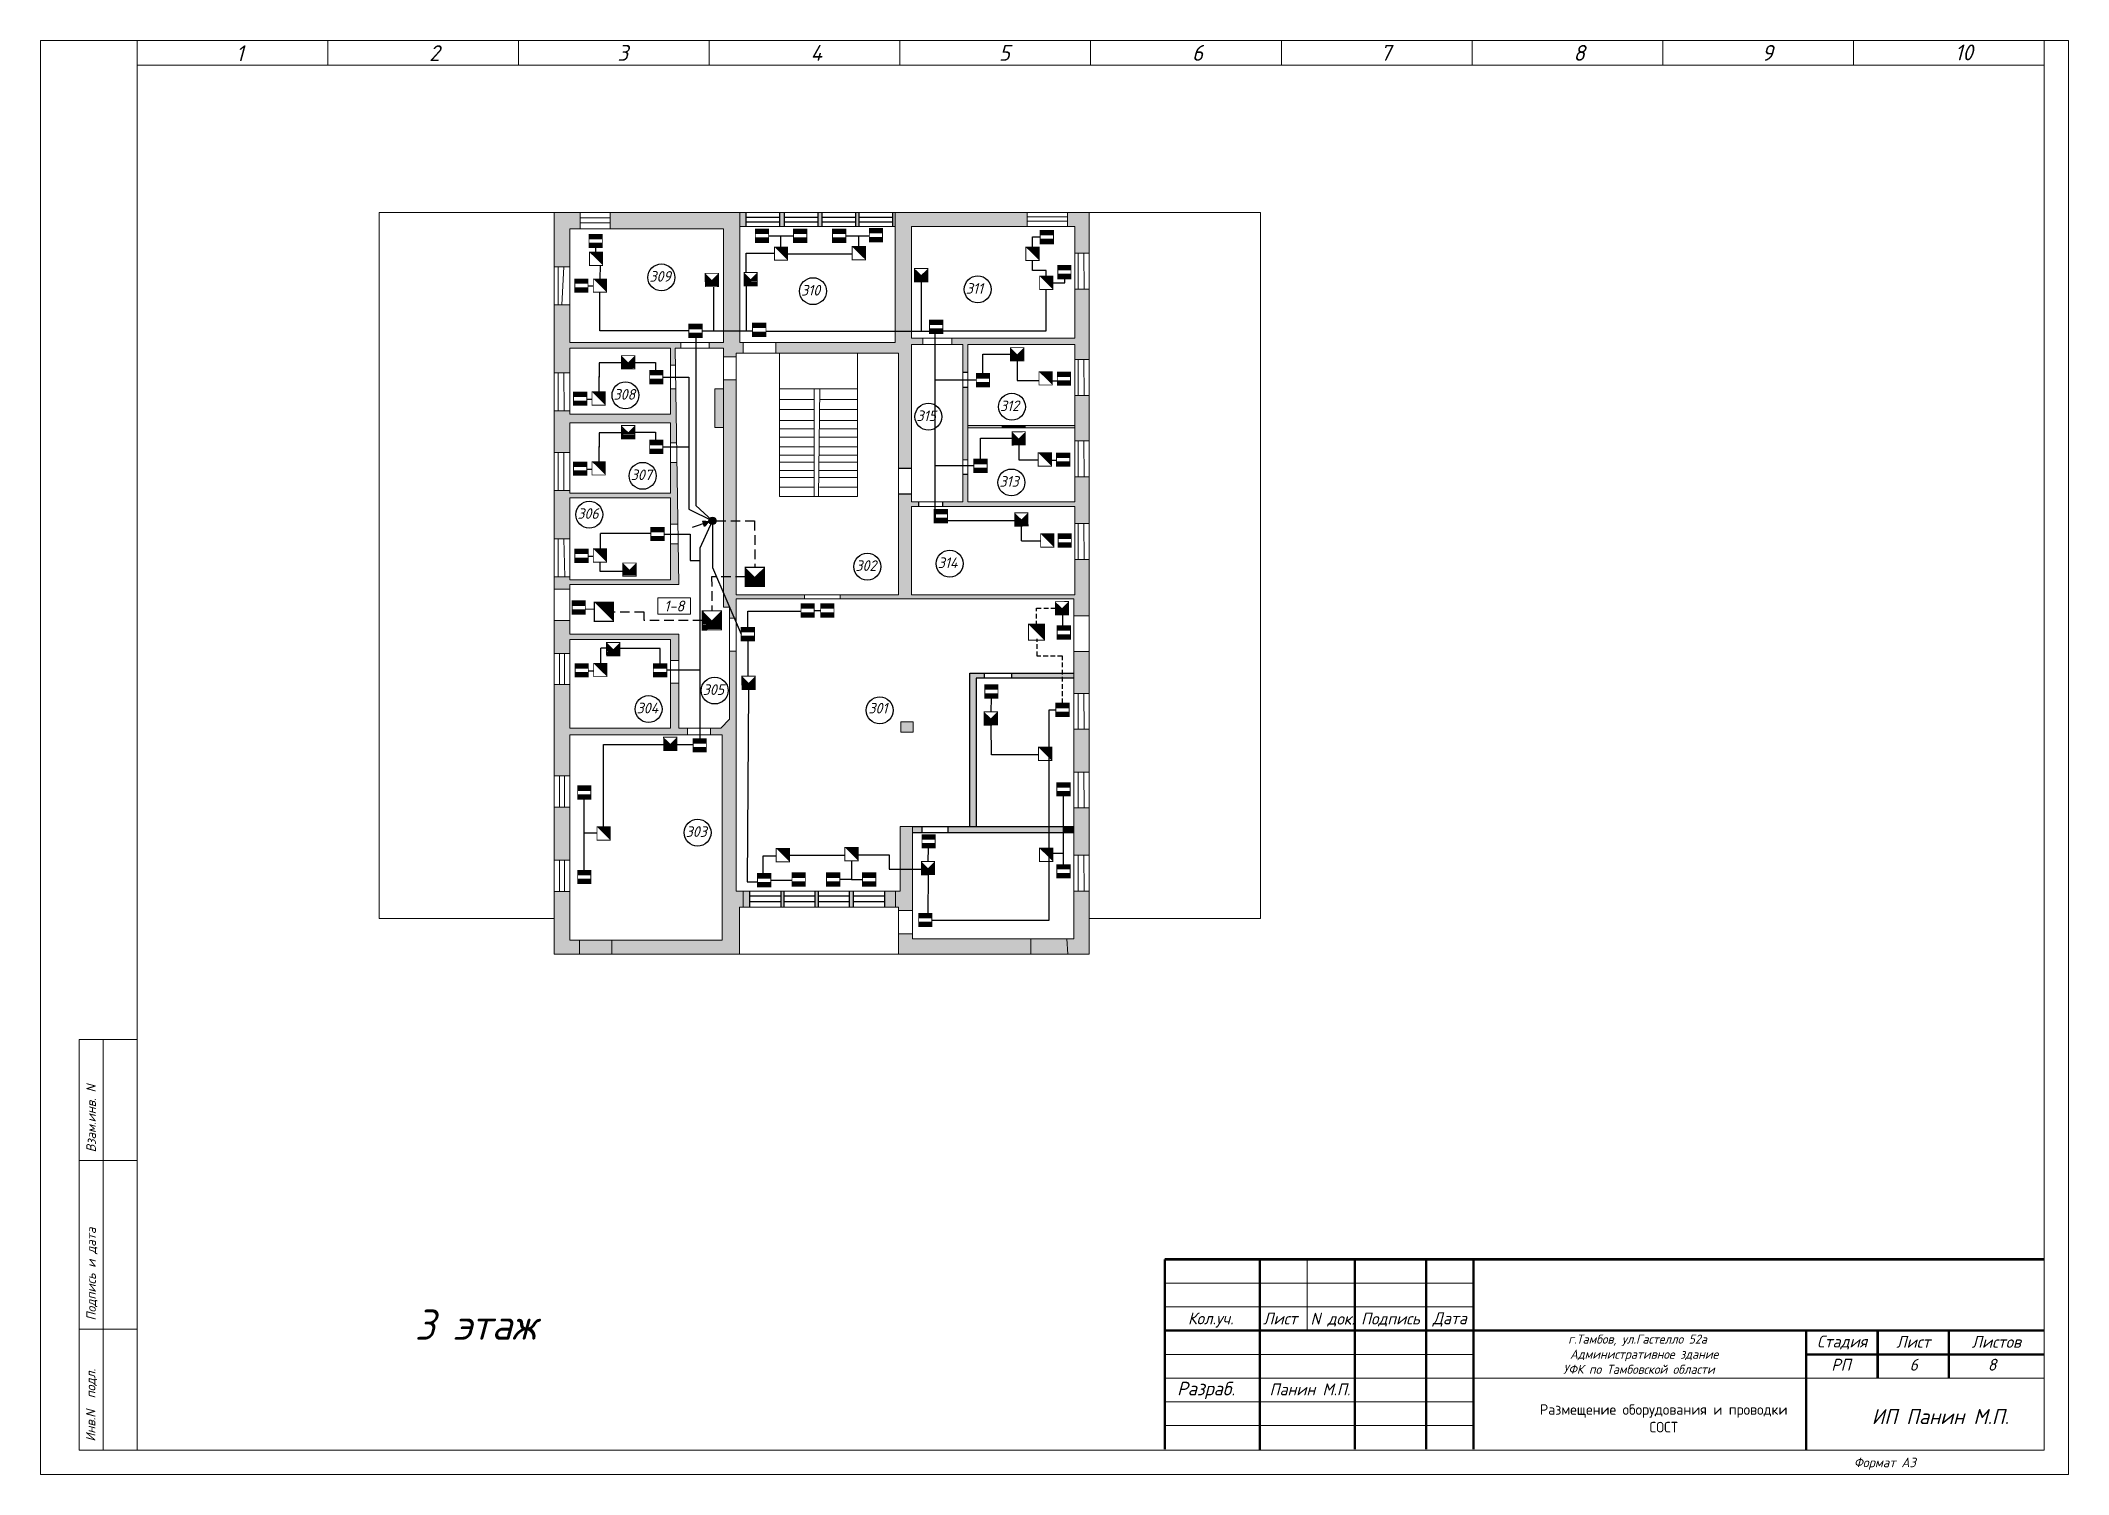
# Model space of a CAD drawing. Header units: inches. Extents: x 846 to 2125, y 393 to 1751.
# Drawn here: x 845.9 to 980.3, y 1042 to 1137 of the extents above; entities that cross this region are included whole.
import ezdxf

# ---------------------------------------------------------------- set-up
doc = ezdxf.new("R2010")
doc.units = ezdxf.units.IN
doc.header["$MEASUREMENT"] = 0
doc.linetypes.add('Caddy_Solid', pattern=[0])
doc.linetypes.add('HIDDEN2', pattern=[4.7625, 3.175, -1.5875])
doc.layers.get('0').transparency = 0.7
for name, color, linetype in [('BLK_12_THHN', 9, 'Continuous'), ('DESC', 7, 'Continuous'), ('LINK', 9, 'Continuous')]:
    doc.layers.add(name, color=color, linetype=linetype)
doc.styles.get("Standard").update_dxf_attribs({"font": 'GOST_Common Italic_0.ttf'})

msp = doc.modelspace()

# ---------------------------------------------------------------- texts
at = {"layer": 'DESC', "color": 0, "lineweight": 13}
for s, height, p in [('1', 1.05, (858.9, 1135.68)), ('2', 1.05, (871.7, 1135.68)), ('3', 1.05, (884.18, 1135.7)), ('4', 1.05, (896.98, 1135.7)), ('5', 1.05, (909.46, 1135.7)), ('6', 1.05, (922.26, 1135.7)), ('7', 1.05, (934.74, 1135.7)), ('8', 1.05, (947.54, 1135.7)), ('9', 1.05, (960.02, 1135.7)), ('10', 1.048, (972.82, 1135.73)), ('Формат А3', 0.629, (966.12, 1042.48))]:
    msp.add_text(s, height=height, dxfattribs=at).set_placement(p)
for s, p in [('Взам.инв. N', (849.61, 1063.35)), ('Подпись и дата', (849.61, 1052.2)), ('Инв.N  подл.', (849.58, 1044.18))]:
    msp.add_text(s, height=0.6288, rotation=90, dxfattribs=at).set_placement(p)
at = {"layer": 'DESC', "color": 0, "lineweight": 15}
for s, p in [('Кол.уч.', (921.99, 1051.95)), ('Лист', (926.97, 1051.94)), ('N док.', (930.11, 1051.93)), ('РП', (964.63, 1048.88)), ('6', (969.82, 1048.88)), ('8', (975, 1048.88))]:
    msp.add_text(s, height=0.787, dxfattribs=at).set_placement(p)
at = {"layer": 'DESC', "color": 0, "insert": (887.94, 1099.56), "char_height": 0.72, "width": 2.16, "attachment_point": 5}
msp.add_mtext('1-8', dxfattribs=at)
at = {"layer": 'DESC', "color": 0, "lineweight": 15, "attachment_point": 1}
for s, width, heights, insert, char_height in [('\\pi4.55153;3 этаж', 17.9743, [1.74], (866.19, 1052.93), 2), ('\\pi24.61185;г.Тамбов, ул.Гастелло 52а\\P\\pi24.36617; Административное здание \\P\\pi24.27003;УФК по Тамбовской области', 59.1919, [0], (922.58, 1051.27), 0.6), ('\\pi4.80835;ИП Панин М.П.', 17.9743, [1.74], (962.5, 1046.34), 1)]:
    msp.add_mtext_dynamic_manual_height_columns(s, width=width, gutter_width=1, heights=heights, dxfattribs=dict(at, insert=insert, char_height=char_height))
at = {"layer": 'DESC', "color": 0, "lineweight": 15, "attachment_point": 5}
for s, insert, char_height, width in [('Подпись', (935.41, 1052.27), 0.787, 4.725), ('Дата', (939.34, 1052.27), 0.787, 3.15), ('Стадия', (965.34, 1050.75), 0.787, 4.725), ('Лист', (970.06, 1050.79), 0.787, 5.67), ('Листов', (975.56, 1050.79), 0.787, 5.3325), ('Разраб.', (923.19, 1047.57), 0.9, 7.0924), ('{\\fGOST Common|b0|i0|c204|p34;Размещение оборудования и проводки\\PСОСТ}', (953.52, 1045.72), 0.7, 25.2)]:
    msp.add_mtext(s, dxfattribs=dict(at, insert=insert, char_height=char_height, width=width))
at = {"layer": 'DESC', "lineweight": 15, "insert": (930.07, 1047.64), "char_height": 0.787, "width": 6.3, "attachment_point": 5}
msp.add_mtext('Панин М.П.', dxfattribs=at)
at = {"layer": 'LINK', "color": 0, "char_height": 0.7, "attachment_point": 1}
for s, insert in [('309', (886.3, 1121.76)), ('311', (907.27, 1120.96)), ('310', (896.35, 1120.84)), ('308', (883.92, 1113.94)), ('312', (909.53, 1113.18)), ('315', (904, 1112.52)), ('307', (885.06, 1108.61)), ('313', (909.5, 1108.17)), ('306', (881.52, 1106.04)), ('302', (899.95, 1102.59)), ('314', (905.41, 1102.78)), ('305', (889.83, 1094.37)), ('304', (885.45, 1093.15)), ('301', (900.81, 1093.14)), ('303', (888.7, 1084.96))]:
    msp.add_mtext_dynamic_manual_height_columns(s, width=1.0635, gutter_width=1, heights=[0], dxfattribs=dict(at, insert=insert))

# ---------------------------------------------------------------- blocks, each defined once
blk = doc.blocks.new('Объем')
at = {"const_width": 0.2}
blk.add_lwpolyline([(0, 0), (0, 3), (3, 3), (3, 0)], close=True, dxfattribs=at)
for points in [[(0.21, 2.94), (0.21, 0.09)], [(0.41, 2.94), (0.41, 0.09)], [(0.61, 2.94), (0.61, 0.09)], [(0.8, 2.94), (0.8, 0.09)], [(1.01, 2.94), (1.01, 0.09)], [(1.21, 2.94), (1.21, 0.09)], [(1.39, 1.52), (2.81, 2.97)], [(1.39, 2.94), (1.39, 0.09)], [(1.39, 1.48), (2.82, 0.03)], [(1.56, 2.93), (1.56, 1.76)], [(1.56, 0.09), (1.56, 1.25)], [(1.74, 0.06), (1.74, 1.05)], [(1.76, 2.94), (1.76, 1.94)], [(1.94, 2.95), (1.94, 2.15)], [(1.94, 0.06), (1.94, 0.87)], [(2.13, 2.93), (2.13, 2.33)], [(2.13, 0.05), (2.13, 0.66)], [(2.3, 2.93), (2.3, 2.52)], [(2.31, 0.06), (2.31, 0.48)], [(2.49, 2.94), (2.49, 2.7)], [(2.49, 0.07), (2.49, 0.29)]]:
    blk.add_lwpolyline(points, dxfattribs=at)
blk = doc.blocks.new('Звуковой')
blk.add_lwpolyline([(0.1, 2.9, 0, 4, 0), (1.5, 1.51, 4, 4, 0)], format="xyseb")
at = {"const_width": 0.2}
blk.add_lwpolyline([(0, 0), (0, 3), (3, 3), (3, 0)], close=True, dxfattribs=at)

# ---------------------------------------------------------------- hatches: boundary and pattern name
at = {"layer": 'BLK_12_THHN'}
h = msp.add_hatch(dxfattribs=at)
h.set_pattern_fill('ANSI31', color=1)
h.paths.add_polyline_path([(2122.85, 392.91), (2125.43, 392.91), (2125.43, 393.99), (2122.85, 393.99)], flags=9)
h.paths.add_polyline_path([(2118.44, 392.99), (2120.84, 392.99), (2120.84, 393.94), (2118.44, 393.94)], flags=9)
h.paths.add_polyline_path([(2114.54, 393.02), (2117.15, 393.02), (2117.15, 393.96), (2114.54, 393.96)], flags=9)
h.paths.add_polyline_path([(2111.75, 392.98), (2114.04, 392.98), (2114.04, 393.93), (2111.75, 393.93)], flags=9)
h.paths.add_polyline_path([(2108.06, 392.75), (2111.05, 392.75), (2111.05, 393.98), (2108.06, 393.98)], flags=9)
h.paths.add_polyline_path([(2105.57, 392.98), (2107.39, 392.98), (2107.39, 393.93), (2105.57, 393.93)], flags=9)
h.paths.add_polyline_path([(937.41, 1043.99), (939.99, 1043.99), (939.99, 1045.08), (937.41, 1045.08)], flags=9)
h.paths.add_polyline_path([(933.01, 1044.08), (935.4, 1044.08), (935.4, 1045.02), (933.01, 1045.02)], flags=9)
h.paths.add_polyline_path([(929.1, 1044.1), (931.71, 1044.1), (931.71, 1045.05), (929.1, 1045.05)], flags=9)
h.paths.add_polyline_path([(926.31, 1044.07), (928.6, 1044.07), (928.6, 1045.01), (926.31, 1045.01)], flags=9)
h.paths.add_polyline_path([(922.63, 1043.84), (925.62, 1043.84), (925.62, 1045.06), (922.63, 1045.06)], flags=9)
h.paths.add_polyline_path([(920.13, 1044.07), (921.96, 1044.07), (921.96, 1045.01), (920.13, 1045.01)], flags=9)
h.paths.add_polyline_path([(934.48, 1135.42), (935.92, 1135.42), (935.92, 1137.01), (934.48, 1137.01)], flags=9)
h.paths.add_polyline_path([(922, 1135.44), (923.33, 1135.44), (923.33, 1137.01), (922, 1137.01)], flags=9)
h.paths.add_polyline_path([(909.2, 1135.44), (910.59, 1135.44), (910.59, 1137.01), (909.2, 1137.01)], flags=9)
h.paths.add_polyline_path([(896.72, 1135.44), (898.11, 1135.44), (898.11, 1137.01), (896.72, 1137.01)], flags=9)
h.paths.add_polyline_path([(883.92, 1135.44), (885.31, 1135.44), (885.31, 1137.01), (883.92, 1137.01)], flags=9)
h.paths.add_polyline_path([(871.44, 1135.42), (872.83, 1135.42), (872.83, 1136.99), (871.44, 1136.99)], flags=9)
h.paths.add_polyline_path([(858.64, 1135.42), (859.86, 1135.42), (859.86, 1136.99), (858.64, 1136.99)], flags=9)
h = msp.add_hatch(dxfattribs=at)
h.set_pattern_fill('ANSI31', color=1)
h.paths.add_polyline_path([(2122.85, 392.91), (2125.43, 392.91), (2125.43, 393.99), (2122.85, 393.99)], flags=9)
h.paths.add_polyline_path([(2118.44, 392.99), (2120.84, 392.99), (2120.84, 393.94), (2118.44, 393.94)], flags=9)
h.paths.add_polyline_path([(2114.54, 393.02), (2117.15, 393.02), (2117.15, 393.96), (2114.54, 393.96)], flags=9)
h.paths.add_polyline_path([(2111.75, 392.98), (2114.04, 392.98), (2114.04, 393.93), (2111.75, 393.93)], flags=9)
h.paths.add_polyline_path([(2108.06, 392.75), (2111.05, 392.75), (2111.05, 393.98), (2108.06, 393.98)], flags=9)
h.paths.add_polyline_path([(2105.57, 392.98), (2107.39, 392.98), (2107.39, 393.93), (2105.57, 393.93)], flags=9)
h.paths.add_polyline_path([(937.41, 1043.99), (939.99, 1043.99), (939.99, 1045.08), (937.41, 1045.08)], flags=9)
h.paths.add_polyline_path([(933.01, 1044.08), (935.4, 1044.08), (935.4, 1045.02), (933.01, 1045.02)], flags=9)
h.paths.add_polyline_path([(929.1, 1044.1), (931.71, 1044.1), (931.71, 1045.05), (929.1, 1045.05)], flags=9)
h.paths.add_polyline_path([(926.31, 1044.07), (928.6, 1044.07), (928.6, 1045.01), (926.31, 1045.01)], flags=9)
h.paths.add_polyline_path([(922.63, 1043.84), (925.62, 1043.84), (925.62, 1045.06), (922.63, 1045.06)], flags=9)
h.paths.add_polyline_path([(920.13, 1044.07), (921.96, 1044.07), (921.96, 1045.01), (920.13, 1045.01)], flags=9)
h.paths.add_polyline_path([(934.48, 1135.42), (935.92, 1135.42), (935.92, 1137.01), (934.48, 1137.01)], flags=9)
h.paths.add_polyline_path([(922, 1135.44), (923.33, 1135.44), (923.33, 1137.01), (922, 1137.01)], flags=9)
h.paths.add_polyline_path([(909.2, 1135.44), (910.59, 1135.44), (910.59, 1137.01), (909.2, 1137.01)], flags=9)
h.paths.add_polyline_path([(896.72, 1135.44), (898.11, 1135.44), (898.11, 1137.01), (896.72, 1137.01)], flags=9)
h.paths.add_polyline_path([(883.92, 1135.44), (885.31, 1135.44), (885.31, 1137.01), (883.92, 1137.01)], flags=9)
h.paths.add_polyline_path([(871.44, 1135.42), (872.83, 1135.42), (872.83, 1136.99), (871.44, 1136.99)], flags=9)
h.paths.add_polyline_path([(858.64, 1135.42), (859.86, 1135.42), (859.86, 1136.99), (858.64, 1136.99)], flags=9)
h = msp.add_hatch(color=0, dxfattribs=at)
h.dxf.hatch_style = 1
h.paths.add_polyline_path([(892.04, 1114.55), (891.2, 1114.55), (891.2, 1099.49), (891.61, 1099.49), (891.61, 1098.75), (892.04, 1098.75), (892.04, 1100.03), (896.58, 1100.03), (896.58, 1100.31), (892.04, 1100.31)])
h.paths.add_polyline_path([(890.64, 1111.39), (891.2, 1111.39), (891.2, 1113.96), (890.64, 1113.96)])
h.paths.add_polyline_path([(903.78, 1091.19), (903.78, 1091.88), (902.96, 1091.88), (902.96, 1091.19)])
h = msp.add_hatch(color=0, dxfattribs=at)
h.dxf.hatch_style = 1
h.paths.add_polyline_path([(909.68, 1111.53), (907.41, 1111.53), (907.41, 1111.38), (909.68, 1111.38)])
h.paths.add_polyline_path([(914.49, 1111.53), (911.2, 1111.53), (911.2, 1111.38), (914.49, 1111.38)])
h.paths.add_polyline_path([(915.44, 1113.52), (914.49, 1113.52), (914.49, 1110.51), (915.44, 1110.51)])
h = msp.add_hatch(color=0, dxfattribs=at)
h.dxf.hatch_style = 1
h.paths.add_polyline_path([(890.24, 1105.14), (889.88, 1105.02), (889.94, 1104.84)])
h.paths.add_polyline_path([(889.83, 1105.18), (889.88, 1105.02), (890.24, 1105.14)])
h = msp.add_hatch(color=0, dxfattribs=at)
h.dxf.hatch_style = 1
h.paths.add_polyline_path([(890.73, 1105.21, -1), (890.23, 1105.21, -1)])
at = {"layer": 'DESC', "lineweight": 15}
h = msp.add_hatch(color=0, dxfattribs=at)
h.dxf.hatch_style = 1
h.paths.add_polyline_path([(882.29, 1123.64), (882.29, 1123.31), (883.18, 1123.31), (883.18, 1123.64)])
h.paths.add_polyline_path([(883.18, 1123.87), (883.18, 1124.19), (882.29, 1124.19), (882.29, 1123.87)])
h = msp.add_hatch(color=0, dxfattribs=at)
h.dxf.hatch_style = 1
h.paths.add_polyline_path([(893.32, 1123.99), (893.32, 1123.66), (894.2, 1123.66), (894.2, 1123.99)])
h.paths.add_polyline_path([(894.2, 1124.22), (894.2, 1124.55), (893.32, 1124.55), (893.32, 1124.22)])
h = msp.add_hatch(color=0, dxfattribs=at)
h.dxf.hatch_style = 1
h.paths.add_polyline_path([(895.85, 1123.99), (895.85, 1123.66), (896.73, 1123.66), (896.73, 1123.99)])
h.paths.add_polyline_path([(896.73, 1124.22), (896.73, 1124.55), (895.85, 1124.55), (895.85, 1124.22)])
h = msp.add_hatch(color=0, dxfattribs=at)
h.dxf.hatch_style = 1
h.paths.add_polyline_path([(898.43, 1123.99), (898.43, 1123.66), (899.31, 1123.66), (899.31, 1123.99)])
h.paths.add_polyline_path([(899.31, 1124.22), (899.31, 1124.55), (898.43, 1124.55), (898.43, 1124.22)])
h = msp.add_hatch(color=0, dxfattribs=at)
h.dxf.hatch_style = 1
h.paths.add_polyline_path([(900.87, 1124.03), (900.87, 1123.7), (901.75, 1123.7), (901.75, 1124.03)])
h.paths.add_polyline_path([(901.75, 1124.26), (901.75, 1124.58), (900.87, 1124.58), (900.87, 1124.26)])
h = msp.add_hatch(color=0, dxfattribs=at)
h.dxf.hatch_style = 1
h.paths.add_polyline_path([(912.2, 1123.9), (912.2, 1123.57), (913.08, 1123.57), (913.08, 1123.9)])
h.paths.add_polyline_path([(913.08, 1124.13), (913.08, 1124.45), (912.2, 1124.45), (912.2, 1124.13)])
h = msp.add_hatch(color=0, dxfattribs=at)
h.dxf.hatch_style = 1
h.paths.add_polyline_path([(881.35, 1120.69), (881.35, 1120.36), (882.23, 1120.36), (882.23, 1120.69)])
h.paths.add_polyline_path([(882.23, 1120.92), (882.23, 1121.24), (881.35, 1121.24), (881.35, 1120.92)])
h = msp.add_hatch(color=0, dxfattribs=at)
h.dxf.hatch_style = 1
h.paths.add_polyline_path([(913.36, 1121.58), (913.36, 1121.25), (914.24, 1121.25), (914.24, 1121.58)])
h.paths.add_polyline_path([(914.24, 1121.81), (914.24, 1122.14), (913.36, 1122.14), (913.36, 1121.81)])
h = msp.add_hatch(color=0, dxfattribs=at)
h.dxf.hatch_style = 1
h.paths.add_polyline_path([(888.91, 1117.68), (888.91, 1117.36), (889.79, 1117.36), (889.79, 1117.68)])
h.paths.add_polyline_path([(889.79, 1117.91), (889.79, 1118.24), (888.91, 1118.24), (888.91, 1117.91)])
h = msp.add_hatch(color=0, dxfattribs=at)
h.dxf.hatch_style = 1
h.paths.add_polyline_path([(893.13, 1117.75), (893.13, 1117.43), (894.02, 1117.43), (894.02, 1117.75)])
h.paths.add_polyline_path([(894.02, 1117.98), (894.02, 1118.31), (893.13, 1118.31), (893.13, 1117.98)])
h = msp.add_hatch(color=0, dxfattribs=at)
h.dxf.hatch_style = 1
h.paths.add_polyline_path([(904.86, 1117.96), (904.86, 1117.63), (905.74, 1117.63), (905.74, 1117.96)])
h.paths.add_polyline_path([(905.74, 1118.19), (905.74, 1118.51), (904.86, 1118.51), (904.86, 1118.19)])
h = msp.add_hatch(color=0, dxfattribs=at)
h.dxf.hatch_style = 1
h.paths.add_polyline_path([(886.31, 1114.62), (886.31, 1114.29), (887.19, 1114.29), (887.19, 1114.62)])
h.paths.add_polyline_path([(887.19, 1114.85), (887.19, 1115.18), (886.31, 1115.18), (886.31, 1114.85)])
h = msp.add_hatch(color=0, dxfattribs=at)
h.dxf.hatch_style = 1
h.paths.add_polyline_path([(907.96, 1114.42), (907.96, 1114.09), (908.84, 1114.09), (908.84, 1114.42)])
h.paths.add_polyline_path([(908.84, 1114.64), (908.84, 1114.97), (907.96, 1114.97), (907.96, 1114.64)])
h = msp.add_hatch(color=0, dxfattribs=at)
h.dxf.hatch_style = 1
h.paths.add_polyline_path([(913.33, 1114.52), (913.33, 1114.19), (914.21, 1114.19), (914.21, 1114.52)])
h.paths.add_polyline_path([(914.21, 1114.75), (914.21, 1115.07), (913.33, 1115.07), (913.33, 1114.75)])
h = msp.add_hatch(color=0, dxfattribs=at)
h.dxf.hatch_style = 1
h.paths.add_polyline_path([(881.27, 1113.18), (881.27, 1112.86), (882.15, 1112.86), (882.15, 1113.18)])
h.paths.add_polyline_path([(882.15, 1113.41), (882.15, 1113.74), (881.27, 1113.74), (881.27, 1113.41)])
h = msp.add_hatch(color=0, dxfattribs=at)
h.dxf.hatch_style = 1
h.paths.add_polyline_path([(886.31, 1109.99), (886.31, 1109.67), (887.19, 1109.67), (887.19, 1109.99)])
h.paths.add_polyline_path([(887.19, 1110.22), (887.19, 1110.55), (886.31, 1110.55), (886.31, 1110.22)])
h = msp.add_hatch(color=0, dxfattribs=at)
h.dxf.hatch_style = 1
h.paths.add_polyline_path([(881.27, 1108.56), (881.27, 1108.23), (882.15, 1108.23), (882.15, 1108.56)])
h.paths.add_polyline_path([(882.15, 1108.78), (882.15, 1109.11), (881.27, 1109.11), (881.27, 1108.78)])
h = msp.add_hatch(color=0, dxfattribs=at)
h.dxf.hatch_style = 1
h.paths.add_polyline_path([(907.8, 1108.73), (907.8, 1108.4), (908.68, 1108.4), (908.68, 1108.73)])
h.paths.add_polyline_path([(908.68, 1108.96), (908.68, 1109.29), (907.8, 1109.29), (907.8, 1108.96)])
h = msp.add_hatch(color=0, dxfattribs=at)
h.dxf.hatch_style = 1
h.paths.add_polyline_path([(913.28, 1109.15), (913.28, 1108.82), (914.16, 1108.82), (914.16, 1109.15)])
h.paths.add_polyline_path([(914.16, 1109.37), (914.16, 1109.7), (913.28, 1109.7), (913.28, 1109.37)])
h = msp.add_hatch(color=0, dxfattribs=at)
h.dxf.hatch_style = 1
h.paths.add_polyline_path([(886.39, 1104.21), (886.39, 1103.89), (887.28, 1103.89), (887.28, 1104.21)])
h.paths.add_polyline_path([(887.28, 1104.44), (887.28, 1104.77), (886.39, 1104.77), (886.39, 1104.44)])
h = msp.add_hatch(color=0, dxfattribs=at)
h.dxf.hatch_style = 1
h.paths.add_polyline_path([(905.17, 1105.41), (905.17, 1105.08), (906.05, 1105.08), (906.05, 1105.41)])
h.paths.add_polyline_path([(906.05, 1105.63), (906.05, 1105.96), (905.17, 1105.96), (905.17, 1105.63)])
h = msp.add_hatch(color=0, dxfattribs=at)
h.dxf.hatch_style = 1
h.paths.add_polyline_path([(913.38, 1103.79), (913.38, 1103.46), (914.26, 1103.46), (914.26, 1103.79)])
h.paths.add_polyline_path([(914.26, 1104.01), (914.26, 1104.34), (913.38, 1104.34), (913.38, 1104.01)])
h = msp.add_hatch(color=0, dxfattribs=at)
h.dxf.hatch_style = 1
h.paths.add_polyline_path([(881.35, 1102.77), (881.35, 1102.45), (882.24, 1102.45), (882.24, 1102.77)])
h.paths.add_polyline_path([(882.24, 1103), (882.24, 1103.33), (881.35, 1103.33), (881.35, 1103)])
h = msp.add_hatch(color=0, dxfattribs=at)
h.dxf.hatch_style = 1
h.paths.add_polyline_path([(881.17, 1099.35), (881.17, 1099.02), (882.05, 1099.02), (882.05, 1099.35)])
h.paths.add_polyline_path([(882.05, 1099.57), (882.05, 1099.9), (881.17, 1099.9), (881.17, 1099.57)])
h = msp.add_hatch(color=0, dxfattribs=at)
h.dxf.hatch_style = 1
h.paths.add_polyline_path([(896.34, 1099.15), (896.34, 1098.82), (897.22, 1098.82), (897.22, 1099.15)])
h.paths.add_polyline_path([(897.22, 1099.38), (897.22, 1099.7), (896.34, 1099.7), (896.34, 1099.38)])
h = msp.add_hatch(color=0, dxfattribs=at)
h.dxf.hatch_style = 1
h.paths.add_polyline_path([(897.65, 1099.15), (897.65, 1098.82), (898.53, 1098.82), (898.53, 1099.15)])
h.paths.add_polyline_path([(898.53, 1099.38), (898.53, 1099.7), (897.65, 1099.7), (897.65, 1099.38)])
h = msp.add_hatch(color=0, dxfattribs=at)
h.dxf.hatch_style = 1
h.paths.add_polyline_path([(892.38, 1097.59), (892.38, 1097.26), (893.26, 1097.26), (893.26, 1097.59)])
h.paths.add_polyline_path([(893.26, 1097.82), (893.26, 1098.15), (892.38, 1098.15), (892.38, 1097.82)])
h = msp.add_hatch(color=0, dxfattribs=at)
h.dxf.hatch_style = 1
h.paths.add_polyline_path([(913.32, 1097.69), (913.32, 1097.37), (914.2, 1097.37), (914.2, 1097.69)])
h.paths.add_polyline_path([(914.2, 1097.92), (914.2, 1098.25), (913.32, 1098.25), (913.32, 1097.92)])
h = msp.add_hatch(color=0, dxfattribs=at)
h.dxf.hatch_style = 1
h.paths.add_polyline_path([(881.37, 1095.19), (881.37, 1094.86), (882.25, 1094.86), (882.25, 1095.19)])
h.paths.add_polyline_path([(882.25, 1095.42), (882.25, 1095.74), (881.37, 1095.74), (881.37, 1095.42)])
h = msp.add_hatch(color=0, dxfattribs=at)
h.dxf.hatch_style = 1
h.paths.add_polyline_path([(886.56, 1095.19), (886.56, 1094.86), (887.45, 1094.86), (887.45, 1095.19)])
h.paths.add_polyline_path([(887.45, 1095.42), (887.45, 1095.74), (886.56, 1095.74), (886.56, 1095.42)])
h = msp.add_hatch(color=0, dxfattribs=at)
h.dxf.hatch_style = 1
h.paths.add_polyline_path([(908.52, 1093.78), (908.52, 1093.45), (909.4, 1093.45), (909.4, 1093.78)])
h.paths.add_polyline_path([(909.4, 1094.01), (909.4, 1094.34), (908.52, 1094.34), (908.52, 1094.01)])
h = msp.add_hatch(color=0, dxfattribs=at)
h.dxf.hatch_style = 1
h.paths.add_polyline_path([(913.23, 1092.57), (913.23, 1092.24), (914.11, 1092.24), (914.11, 1092.57)])
h.paths.add_polyline_path([(914.11, 1092.79), (914.11, 1093.12), (913.23, 1093.12), (913.23, 1092.79)])
h = msp.add_hatch(color=0, dxfattribs=at)
h.dxf.hatch_style = 1
h.paths.add_polyline_path([(889.19, 1090.21), (889.19, 1089.89), (890.07, 1089.89), (890.07, 1090.21)])
h.paths.add_polyline_path([(890.07, 1090.44), (890.07, 1090.77), (889.19, 1090.77), (889.19, 1090.44)])
h = msp.add_hatch(color=0, dxfattribs=at)
h.dxf.hatch_style = 1
h.paths.add_polyline_path([(881.54, 1087.08), (881.54, 1086.75), (882.42, 1086.75), (882.42, 1087.08)])
h.paths.add_polyline_path([(882.42, 1087.31), (882.42, 1087.64), (881.54, 1087.64), (881.54, 1087.31)])
h = msp.add_hatch(color=0, dxfattribs=at)
h.dxf.hatch_style = 1
h.paths.add_polyline_path([(913.3, 1087.29), (913.3, 1086.97), (914.18, 1086.97), (914.18, 1087.29)])
h.paths.add_polyline_path([(914.18, 1087.52), (914.18, 1087.85), (913.3, 1087.85), (913.3, 1087.52)])
h = msp.add_hatch(color=0, dxfattribs=at)
h.dxf.hatch_style = 1
h.paths.add_polyline_path([(904.36, 1083.86), (904.36, 1083.53), (905.24, 1083.53), (905.24, 1083.86)])
h.paths.add_polyline_path([(905.24, 1084.08), (905.24, 1084.41), (904.36, 1084.41), (904.36, 1084.08)])
h = msp.add_hatch(color=0, dxfattribs=at)
h.dxf.hatch_style = 1
h.paths.add_polyline_path([(881.54, 1081.49), (881.54, 1081.16), (882.42, 1081.16), (882.42, 1081.49)])
h.paths.add_polyline_path([(882.42, 1081.71), (882.42, 1082.04), (881.54, 1082.04), (881.54, 1081.71)])
h = msp.add_hatch(color=0, dxfattribs=at)
h.dxf.hatch_style = 1
h.paths.add_polyline_path([(913.3, 1081.87), (913.3, 1081.54), (914.18, 1081.54), (914.18, 1081.87)])
h.paths.add_polyline_path([(914.18, 1082.1), (914.18, 1082.42), (913.3, 1082.42), (913.3, 1082.1)])
h = msp.add_hatch(color=0, dxfattribs=at)
h.dxf.hatch_style = 1
h.paths.add_polyline_path([(893.46, 1081.27), (893.46, 1080.94), (894.35, 1080.94), (894.35, 1081.27)])
h.paths.add_polyline_path([(894.35, 1081.5), (894.35, 1081.83), (893.46, 1081.83), (893.46, 1081.5)])
h = msp.add_hatch(color=0, dxfattribs=at)
h.dxf.hatch_style = 1
h.paths.add_polyline_path([(895.75, 1081.31), (895.75, 1080.99), (896.63, 1080.99), (896.63, 1081.31)])
h.paths.add_polyline_path([(896.63, 1081.54), (896.63, 1081.87), (895.75, 1081.87), (895.75, 1081.54)])
h = msp.add_hatch(color=0, dxfattribs=at)
h.dxf.hatch_style = 1
h.paths.add_polyline_path([(898.04, 1081.31), (898.04, 1080.99), (898.92, 1080.99), (898.92, 1081.31)])
h.paths.add_polyline_path([(898.92, 1081.54), (898.92, 1081.87), (898.04, 1081.87), (898.04, 1081.54)])
h = msp.add_hatch(color=0, dxfattribs=at)
h.dxf.hatch_style = 1
h.paths.add_polyline_path([(900.42, 1081.31), (900.42, 1080.99), (901.3, 1080.99), (901.3, 1081.31)])
h.paths.add_polyline_path([(901.3, 1081.54), (901.3, 1081.87), (900.42, 1081.87), (900.42, 1081.54)])
h = msp.add_hatch(color=0, dxfattribs=at)
h.dxf.hatch_style = 1
h.paths.add_polyline_path([(904.14, 1078.63), (904.14, 1078.31), (905.02, 1078.31), (905.02, 1078.63)])
h.paths.add_polyline_path([(905.02, 1078.86), (905.02, 1079.19), (904.14, 1079.19), (904.14, 1078.86)])
at = {"layer": 'LINK'}
h = msp.add_hatch(color=0, dxfattribs=at)
h.dxf.hatch_style = 1
h.paths.add_polyline_path([(915.44, 1125.64), (914.01, 1125.64), (914.01, 1124.72), (914.49, 1124.72), (914.49, 1122.95), (915.44, 1122.95)])
h.paths.add_polyline_path([(911.34, 1125.64), (902.58, 1125.64), (902.58, 1124.72), (902.58, 1117.77), (903.67, 1117.77), (903.67, 1124.72), (911.34, 1124.72)])
h.paths.add_polyline_path([(915.44, 1120.57), (914.49, 1120.57), (914.49, 1117.31), (906.34, 1117.31), (906.34, 1116.89), (907.07, 1116.89), (907.07, 1115.06), (907.41, 1115.06), (907.41, 1116.89), (914.49, 1116.89), (914.49, 1115.9), (915.44, 1115.9)])
h.paths.add_polyline_path([(903.67, 1116.89), (904.42, 1116.89), (904.42, 1117.31), (903.67, 1117.31), (903.67, 1117.77), (902.58, 1117.77), (902.58, 1117.03), (894.67, 1117.03), (894.67, 1116.32), (902.81, 1116.32), (902.81, 1108.7), (903.67, 1108.7)])
h.paths.add_polyline_path([(892.3, 1117.8), (891.2, 1117.8), (891.2, 1117.03), (890.26, 1117.03), (890.26, 1116.65), (891.2, 1116.65), (891.2, 1116.07), (892.04, 1116.07), (892.04, 1116.32), (892.52, 1116.32), (892.52, 1117.03), (892.3, 1117.03)])
h.paths.add_polyline_path([(892.3, 1125.64), (883.69, 1125.64), (883.69, 1124.56), (891.2, 1124.56), (891.2, 1117.8), (892.3, 1117.8)])
h.paths.add_polyline_path([(881.71, 1125.64), (879.99, 1125.64), (879.99, 1122.04), (881.02, 1122.04), (881.02, 1124.56), (881.71, 1124.56)])
h.paths.add_polyline_path([(881.02, 1119.52), (879.99, 1119.52), (879.99, 1115.02), (881.02, 1115.02), (881.02, 1116.65), (887.69, 1116.65), (887.69, 1115.52), (888.02, 1115.52), (888, 1116.65), (888.39, 1116.65), (888.39, 1117.03), (881.02, 1117.03)])
h.paths.add_polyline_path([(881.02, 1111.71), (887.69, 1111.71), (887.69, 1110.37), (888.1, 1110.38), (888.05, 1113.96), (887.69, 1113.95), (887.69, 1112.28), (881.02, 1112.28), (881.02, 1112.5), (879.99, 1112.5), (879.99, 1109.73), (881.02, 1109.73)])
h = msp.add_hatch(color=0, dxfattribs=at)
h.dxf.hatch_style = 1
h.paths.add_polyline_path([(892.69, 1125.64), (892.3, 1125.64), (892.3, 1124.72), (892.69, 1124.72)])
h.paths.add_polyline_path([(895.22, 1125.64), (894.92, 1125.64), (894.92, 1124.72), (895.22, 1124.72)])
h.paths.add_polyline_path([(897.72, 1125.64), (897.45, 1125.64), (897.45, 1124.72), (897.72, 1124.72)])
h.paths.add_polyline_path([(900.17, 1125.64), (899.96, 1125.64), (899.96, 1124.72), (900.17, 1124.72)])
h.paths.add_polyline_path([(902.58, 1125.64), (902.4, 1125.64), (902.4, 1124.72), (902.58, 1124.72)])
h = msp.add_hatch(color=0, dxfattribs=at)
h.dxf.hatch_style = 1
h.paths.add_polyline_path([(903.73, 1084.95), (903.73, 1084.55), (904.35, 1084.55), (904.35, 1084.95)])
h.paths.add_polyline_path([(906.08, 1084.95), (906.08, 1084.55), (912.78, 1084.55), (912.78, 1084.95)])
h.paths.add_polyline_path([(912.78, 1084.95), (912.78, 1084.55), (913.74, 1084.55), (913.74, 1084.95)])
h.paths.add_polyline_path([(909.27, 1112.09), (911.07, 1112.09), (911.07, 1113.64), (909.27, 1113.64)], flags=9)
h.paths.add_polyline_path([(909.24, 1107.08), (911.04, 1107.08), (911.04, 1108.62), (909.24, 1108.62)], flags=9)
h.paths.add_polyline_path([(903.74, 1111.44), (905.53, 1111.44), (905.53, 1112.98), (903.74, 1112.98)], flags=9)
h.paths.add_polyline_path([(905.15, 1101.7), (906.95, 1101.7), (906.95, 1103.24), (905.15, 1103.24)], flags=9)
h.paths.add_polyline_path([(899.69, 1101.5), (901.64, 1101.5), (901.64, 1103.04), (899.69, 1103.04)], flags=9)
h.paths.add_polyline_path([(900.55, 1092.05), (902.38, 1092.05), (902.38, 1093.59), (900.55, 1093.59)], flags=9)
h.paths.add_polyline_path([(888.44, 1083.87), (890.38, 1083.87), (890.38, 1085.41), (888.44, 1085.41)], flags=9)
h.paths.add_polyline_path([(885.19, 1092.06), (887.14, 1092.06), (887.14, 1093.61), (885.19, 1093.61)], flags=9)
h.paths.add_polyline_path([(889.58, 1093.29), (891.52, 1093.29), (891.52, 1094.83), (889.58, 1094.83)], flags=9)
h.paths.add_polyline_path([(881.26, 1104.95), (883.17, 1104.95), (883.17, 1106.49), (881.26, 1106.49)], flags=9)
h.paths.add_polyline_path([(884.8, 1107.52), (886.78, 1107.52), (886.78, 1109.06), (884.8, 1109.06)], flags=9)
h.paths.add_polyline_path([(883.67, 1112.86), (885.61, 1112.86), (885.61, 1114.4), (883.67, 1114.4)], flags=9)
h.paths.add_polyline_path([(907.01, 1119.88), (908.7, 1119.88), (908.7, 1121.42), (907.01, 1121.42)], flags=9)
h.paths.add_polyline_path([(896.09, 1119.76), (897.86, 1119.76), (897.86, 1121.3), (896.09, 1121.3)], flags=9)
h.paths.add_polyline_path([(886.04, 1120.67), (887.98, 1120.67), (887.98, 1122.21), (886.04, 1122.21)], flags=9)
h.paths.add_polyline_path([(886.91, 1098.81), (888.76, 1098.81), (888.76, 1100.39), (886.91, 1100.39)], flags=9)
h = msp.add_hatch(color=0, dxfattribs=at)
h.dxf.hatch_style = 1
h.paths.add_polyline_path([(902.81, 1100.31), (898.93, 1100.31), (898.93, 1100.03), (914.42, 1100.03), (914.42, 1098.92), (915.44, 1098.92), (915.44, 1102.65), (914.49, 1102.65), (914.49, 1100.31), (903.67, 1100.31), (903.67, 1106.16), (904.14, 1106.16), (904.14, 1106.47), (903.67, 1106.47), (903.67, 1107), (902.81, 1107)])
h.paths.add_polyline_path([(915.44, 1108.13), (914.49, 1108.13), (914.49, 1106.47), (907.41, 1106.47), (907.41, 1108.3), (907.07, 1108.3), (907.07, 1106.47), (905.73, 1106.47), (905.73, 1106.16), (914.49, 1106.16), (914.49, 1105.03), (915.44, 1105.03)])
h.paths.add_polyline_path([(900.55, 1092.05), (902.38, 1092.05), (902.38, 1093.59), (900.55, 1093.59)], flags=9)
h.paths.add_polyline_path([(888.44, 1083.87), (890.38, 1083.87), (890.38, 1085.41), (888.44, 1085.41)], flags=9)
h.paths.add_polyline_path([(885.19, 1092.06), (887.14, 1092.06), (887.14, 1093.61), (885.19, 1093.61)], flags=9)
h.paths.add_polyline_path([(889.58, 1093.29), (891.52, 1093.29), (891.52, 1094.83), (889.58, 1094.83)], flags=9)
h.paths.add_polyline_path([(881.26, 1104.95), (883.17, 1104.95), (883.17, 1106.49), (881.26, 1106.49)], flags=9)
h.paths.add_polyline_path([(884.8, 1107.52), (886.78, 1107.52), (886.78, 1109.06), (884.8, 1109.06)], flags=9)
h.paths.add_polyline_path([(883.67, 1112.86), (885.61, 1112.86), (885.61, 1114.4), (883.67, 1114.4)], flags=9)
h.paths.add_polyline_path([(907.01, 1119.88), (908.7, 1119.88), (908.7, 1121.42), (907.01, 1121.42)], flags=9)
h.paths.add_polyline_path([(896.09, 1119.76), (897.86, 1119.76), (897.86, 1121.3), (896.09, 1121.3)], flags=9)
h.paths.add_polyline_path([(886.04, 1120.67), (887.98, 1120.67), (887.98, 1122.21), (886.04, 1122.21)], flags=9)
h.paths.add_polyline_path([(886.91, 1098.81), (888.76, 1098.81), (888.76, 1100.39), (886.91, 1100.39)], flags=9)
h = msp.add_hatch(color=0, dxfattribs=at)
h.dxf.hatch_style = 1
h.paths.add_polyline_path([(907.41, 1114.06), (907.07, 1114.06), (907.07, 1109.27), (907.41, 1109.26)])
h = msp.add_hatch(color=0, dxfattribs=at)
h.dxf.hatch_style = 1
h.paths.add_polyline_path([(911.2, 1111.53), (909.68, 1111.53), (909.68, 1111.38), (911.2, 1111.38)])
h = msp.add_hatch(color=0, dxfattribs=at)
h.dxf.hatch_style = 1
h.paths.add_polyline_path([(881.02, 1106.73), (887.69, 1106.73), (887.69, 1104.98), (888.19, 1104.99), (888.12, 1109.08), (887.69, 1109.07), (887.69, 1107.04), (881.02, 1107.04), (881.02, 1107.21), (879.99, 1107.21), (879.99, 1104.02), (881.02, 1104.02)])
h.paths.add_polyline_path([(888.21, 1103.69), (887.69, 1103.68), (887.69, 1101.3), (881.02, 1101.3), (881.02, 1101.5), (879.99, 1101.5), (879.99, 1100.67), (881.02, 1100.67), (881.02, 1100.99), (888.25, 1100.99)])
h.paths.add_polyline_path([(881.02, 1098.61), (879.99, 1098.61), (879.99, 1096.42), (881.02, 1096.42), (881.02, 1097.34), (887.69, 1097.34), (887.69, 1095.95), (888.25, 1095.95), (888.25, 1097.69), (881.02, 1097.69)])
h.paths.add_polyline_path([(900.55, 1092.05), (902.38, 1092.05), (902.38, 1093.59), (900.55, 1093.59)], flags=9)
h = msp.add_hatch(color=0, dxfattribs=at)
h.dxf.hatch_style = 1
h.paths.add_polyline_path([(888.83, 1091.46), (888.25, 1091.46), (888.25, 1094.45), (887.69, 1094.45), (887.69, 1091.46), (881.02, 1091.46), (881.02, 1094.36), (879.99, 1094.36), (879.99, 1088.3), (881.02, 1088.3), (881.02, 1091.02), (888.83, 1091.02)])
h.paths.add_polyline_path([(892.04, 1096.56), (891.61, 1096.56), (891.61, 1092.06), (891.02, 1091.46), (890.34, 1091.46), (890.34, 1091.02), (891.12, 1091.02), (891.12, 1077.41), (883.81, 1077.41), (883.81, 1076.48), (892.27, 1076.48), (892.27, 1079.6), (892.5, 1079.6), (892.5, 1080.67), (892.04, 1080.67)])
h.paths.add_polyline_path([(881.02, 1080.65), (879.99, 1080.65), (879.99, 1078.85), (879.99, 1076.48), (881.66, 1076.48), (881.66, 1077.41), (881.02, 1077.41)])
h.paths.add_polyline_path([(881.02, 1086.24), (879.99, 1086.24), (879.99, 1082.71), (881.02, 1082.71)])
h.paths.add_polyline_path([(911.57, 1077.51), (903.73, 1077.51), (903.73, 1077.83), (902.81, 1077.83), (902.81, 1076.48), (911.57, 1076.48)])
h.paths.add_polyline_path([(915.44, 1080.67), (914.42, 1080.67), (914.42, 1077.51), (913.97, 1077.51), (914.02, 1076.48), (915.44, 1076.48)])
h.paths.add_polyline_path([(903.73, 1082.12), (902.91, 1082.11), (902.91, 1080.67), (902.61, 1080.67), (902.61, 1079.6), (902.81, 1079.6), (902.81, 1079.39), (903.73, 1079.39)])
h.paths.add_polyline_path([(903.73, 1084.95), (902.91, 1084.95), (902.91, 1082.11), (903.73, 1082.12)])
h = msp.add_hatch(color=0, dxfattribs=at)
h.dxf.hatch_style = 1
h.paths.add_polyline_path([(915.44, 1096.54), (914.42, 1096.54), (914.42, 1093.77), (915.44, 1093.77)])
h.paths.add_polyline_path([(915.44, 1091.39), (914.42, 1091.39), (914.42, 1088.56), (915.44, 1088.56)])
h.paths.add_polyline_path([(915.44, 1086.18), (914.42, 1086.18), (914.42, 1083.05), (915.44, 1083.05)])
h = msp.add_hatch(color=0, dxfattribs=at)
h.dxf.hatch_style = 1
h.paths.add_polyline_path([(907.53, 1084.95), (907.95, 1084.95), (907.95, 1094.77), (908.48, 1094.77), (908.48, 1095.1), (907.53, 1095.1)])
h.paths.add_polyline_path([(913.67, 1094.77), (913.67, 1095.1), (910.3, 1095.1), (910.3, 1094.77)])
h.paths.add_polyline_path([(914.42, 1094.77), (914.42, 1095.1), (913.67, 1095.1), (913.67, 1094.77)])
h = msp.add_hatch(color=0, dxfattribs=at)
h.dxf.hatch_style = 1
h.paths.add_polyline_path([(914.42, 1084.55), (914.42, 1084.95), (913.74, 1084.95), (913.74, 1084.55)])
h = msp.add_hatch(color=0, dxfattribs=at)
h.dxf.hatch_style = 1
h.paths.add_polyline_path([(892.94, 1080.67), (892.5, 1080.67), (892.5, 1079.6), (892.94, 1079.6)])
h.paths.add_polyline_path([(895.2, 1080.67), (895, 1080.67), (895, 1079.6), (895.2, 1079.6)])
h.paths.add_polyline_path([(897.48, 1080.67), (897.27, 1080.67), (897.27, 1079.6), (897.48, 1079.6)])
h.paths.add_polyline_path([(899.81, 1080.67), (899.54, 1080.67), (899.54, 1079.6), (899.81, 1079.6)])
h.paths.add_polyline_path([(902.61, 1080.67), (901.87, 1080.67), (901.87, 1079.6), (902.61, 1079.6)])
h = msp.add_hatch(color=0, dxfattribs=at)
h.dxf.hatch_style = 1
h.paths.add_polyline_path([(883.81, 1077.41), (881.66, 1077.41), (881.66, 1076.48), (883.81, 1076.48)])
h = msp.add_hatch(color=0, dxfattribs=at)
h.dxf.hatch_style = 1
h.paths.add_polyline_path([(913.97, 1077.51), (911.57, 1077.51), (911.57, 1076.48), (914.02, 1076.48)])

# ---------------------------------------------------------------- linework, layer by layer
at = {"layer": 'BLK_12_THHN', "color": 0, "lineweight": 15}
for p, q in [((911.34, 1125.64), (911.34, 1124.72)), ((911.34, 1125.35), (914.01, 1125.35)), ((911.34, 1125.08), (914.01, 1125.08)), ((914.01, 1125.64), (914.01, 1124.72)), ((914.49, 1122.95), (915.44, 1122.95)), ((914.72, 1122.95), (914.72, 1120.57)), ((915.09, 1122.95), (915.1, 1120.57)), ((879.99, 1122.04), (881.02, 1122.04)), ((880.26, 1122.04), (880.26, 1119.52)), ((880.62, 1122.04), (880.5, 1119.52)), ((914.49, 1120.57), (915.44, 1120.57)), ((879.99, 1119.52), (881.02, 1119.52)), ((888.39, 1117.03), (888.39, 1116.65)), ((890.26, 1117.03), (890.26, 1116.65)), ((892.52, 1117.03), (892.52, 1116.32)), ((894.67, 1117.03), (894.67, 1116.32)), ((904.42, 1117.31), (904.42, 1116.89)), ((906.34, 1117.31), (906.34, 1116.89)), ((887.69, 1115.52), (888.02, 1115.52)), ((888, 1116.65), (891.2, 1116.65)), ((888.25, 1100.99), (888, 1116.65)), ((891.2, 1116.65), (891.2, 1099.49)), ((891.2, 1116.07), (892.04, 1116.07)), ((914.49, 1115.9), (915.44, 1115.9)), ((914.72, 1115.9), (914.72, 1113.52)), ((915.09, 1115.9), (915.1, 1113.52)), ((879.99, 1115.02), (881.02, 1115.02)), ((880.26, 1115.02), (880.26, 1112.5)), ((880.62, 1115.02), (880.65, 1112.5)), ((891.2, 1114.55), (892.04, 1114.55)), ((887.69, 1113.95), (888.05, 1113.96)), ((894.91, 1113.24), (897.22, 1113.24)), ((897.22, 1113.95), (897.22, 1106.82)), ((897.59, 1113.95), (897.5, 1106.82)), ((897.58, 1113.24), (900.08, 1113.24)), ((914.49, 1113.52), (915.44, 1113.52)), ((879.99, 1112.5), (881.02, 1112.5)), ((894.91, 1112.58), (897.22, 1112.58)), ((894.91, 1111.86), (897.22, 1111.86)), ((897.58, 1112.58), (900.08, 1112.58)), ((897.58, 1111.86), (900.08, 1111.86)), ((909.68, 1111.53), (909.68, 1111.38)), ((911.2, 1111.53), (911.2, 1111.38)), ((887.69, 1110.37), (888.1, 1110.38)), ((894.91, 1111.3), (897.22, 1111.3)), ((894.91, 1110.75), (897.22, 1110.75)), ((897.58, 1111.3), (900.08, 1111.3)), ((897.58, 1110.75), (900.08, 1110.75)), ((914.49, 1110.51), (915.44, 1110.51)), ((914.72, 1110.51), (914.72, 1108.13)), ((915.09, 1110.51), (915.1, 1108.13)), ((879.99, 1109.73), (881.02, 1109.73)), ((880.26, 1109.73), (880.26, 1107.21)), ((880.62, 1109.73), (880.63, 1107.21)), ((887.69, 1109.07), (888.12, 1109.08)), ((894.91, 1110.12), (897.22, 1110.12)), ((894.91, 1109.56), (897.22, 1109.56)), ((894.91, 1109.1), (897.22, 1109.1)), ((897.58, 1110.12), (900.08, 1110.12)), ((897.58, 1109.56), (900.08, 1109.56)), ((897.58, 1109.1), (900.08, 1109.1)), ((894.91, 1108.55), (897.22, 1108.55)), ((894.91, 1108.08), (897.22, 1108.08)), ((897.58, 1108.55), (900.08, 1108.55)), ((897.58, 1108.08), (900.08, 1108.08)), ((914.49, 1108.13), (915.44, 1108.13)), ((879.99, 1107.21), (881.02, 1107.21)), ((894.91, 1107.43), (897.22, 1107.43)), ((897.58, 1107.44), (900.08, 1107.44)), ((887.69, 1104.98), (888.19, 1104.99)), ((914.49, 1105.03), (915.44, 1105.03)), ((914.72, 1105.03), (914.72, 1102.65)), ((915.09, 1105.03), (915.1, 1102.65)), ((879.99, 1104.02), (881.02, 1104.02)), ((880.26, 1104.02), (880.26, 1101.5)), ((880.62, 1104.02), (880.68, 1101.5)), ((887.69, 1103.68), (888.21, 1103.69)), ((914.49, 1102.65), (915.44, 1102.65)), ((879.99, 1101.5), (881.02, 1101.5)), ((881.02, 1097.69), (881.02, 1100.99)), ((881.02, 1100.99), (888.25, 1100.99)), ((879.99, 1100.67), (881.02, 1100.67)), ((891.2, 1099.49), (891.61, 1099.49)), ((891.61, 1099.49), (891.61, 1092.06)), ((914.42, 1100.03), (892.04, 1100.03)), ((892.04, 1100.03), (892.04, 1080.67)), ((914.42, 1077.51), (914.42, 1100.03)), ((879.99, 1098.61), (881.02, 1098.61)), ((914.42, 1098.92), (915.44, 1098.92)), ((888.25, 1097.69), (881.02, 1097.69)), ((888.25, 1091.46), (888.25, 1097.69)), ((879.99, 1096.42), (881.02, 1096.42)), ((880.34, 1096.42), (880.34, 1094.36)), ((880.66, 1096.42), (880.66, 1094.36)), ((887.69, 1095.95), (888.25, 1095.95)), ((914.42, 1096.54), (915.44, 1096.54)), ((879.99, 1094.36), (881.02, 1094.36)), ((887.69, 1094.45), (888.25, 1094.45)), ((914.42, 1093.77), (915.44, 1093.77)), ((914.72, 1093.77), (914.72, 1091.39)), ((915.09, 1093.77), (915.1, 1091.39)), ((891.02, 1091.46), (888.25, 1091.46)), ((888.83, 1091.46), (888.83, 1091.02)), ((890.34, 1091.46), (890.34, 1091.02)), ((891.61, 1092.06), (891.02, 1091.46)), ((914.42, 1091.39), (915.44, 1091.39)), ((879.99, 1088.3), (881.02, 1088.3)), ((880.34, 1088.3), (880.34, 1086.24)), ((880.66, 1088.3), (880.66, 1086.24)), ((914.42, 1088.56), (915.44, 1088.56)), ((914.72, 1088.56), (914.72, 1086.18)), ((915.09, 1088.56), (915.1, 1086.18)), ((879.99, 1086.24), (881.02, 1086.24)), ((914.42, 1086.18), (915.44, 1086.18)), ((902.91, 1080.67), (902.91, 1084.95)), ((902.91, 1084.95), (903.73, 1084.95)), ((903.73, 1084.95), (903.73, 1077.51)), ((879.99, 1082.71), (881.02, 1082.71)), ((880.34, 1082.71), (880.34, 1080.65)), ((880.66, 1082.71), (880.66, 1080.65)), ((914.42, 1083.05), (915.44, 1083.05)), ((914.72, 1083.05), (914.72, 1080.67)), ((915.09, 1083.05), (915.1, 1080.67)), ((879.99, 1080.65), (881.02, 1080.65)), ((892.04, 1080.67), (892.5, 1080.67)), ((902.61, 1080.67), (902.91, 1080.67)), ((914.42, 1080.67), (915.44, 1080.67)), ((902.81, 1079.39), (903.73, 1079.39)), ((881.66, 1077.41), (881.66, 1076.48)), ((883.81, 1077.41), (883.81, 1076.48)), ((902.81, 1077.83), (903.73, 1077.83)), ((903.73, 1077.51), (914.42, 1077.51)), ((911.57, 1077.51), (911.57, 1076.48)), ((913.97, 1077.51), (914.02, 1076.48))]:
    msp.add_line(p, q, dxfattribs=at)
at = {"layer": 'BLK_12_THHN', "color": 0}
for p, q in [((890.24, 1105.14), (889.13, 1104.76)), ((890.24, 1105.14), (889.83, 1105.18)), ((889.94, 1104.84), (889.83, 1105.18)), ((890.24, 1105.14), (889.94, 1104.84))]:
    msp.add_line(p, q, dxfattribs=at)
at = {"layer": 'BLK_12_THHN', "color": 0, "linetype": 'HIDDEN2', "ltscale": 0.2}
for p, q in [((890.73, 1105.21), (893.27, 1105.21)), ((893.27, 1105.21), (893.28, 1102.12)), ((892.64, 1101.49), (890.42, 1101.49)), ((890.42, 1101.49), (890.43, 1099.25)), ((885.94, 1099.16), (883.91, 1099.16)), ((885.94, 1098.61), (885.94, 1099.16)), ((889.81, 1098.61), (885.94, 1098.61))]:
    msp.add_line(p, q, dxfattribs=at)
at = {"layer": 'BLK_12_THHN', "color": 0, "lineweight": 15}
for points in [[(879.99, 1125.64), (868.39, 1125.64), (868.39, 1078.85), (879.99, 1078.85)], [(879.99, 1125.64), (915.44, 1125.64), (915.44, 1076.48), (879.99, 1076.48)], [(881.71, 1125.64), (881.71, 1125.64), (881.71, 1124.56), (881.71, 1124.56)], [(881.71, 1125.3), (883.69, 1125.3), (883.69, 1125.3), (881.71, 1125.3)], [(881.71, 1124.96), (883.69, 1124.96), (883.69, 1124.96), (881.71, 1124.96)], [(883.69, 1125.64), (883.69, 1125.64), (883.69, 1124.56), (883.69, 1124.56)], [(892.3, 1117.03), (902.58, 1117.03), (902.58, 1125.64), (892.3, 1125.64)], [(892.3, 1124.72), (902.58, 1124.72), (902.58, 1125.64), (892.3, 1125.64)], [(915.44, 1125.64), (926.8, 1125.64), (926.8, 1078.85), (915.44, 1078.85)], [(881.02, 1124.56), (891.2, 1124.56), (891.2, 1117.03), (881.02, 1117.03)], [(903.67, 1124.72), (914.49, 1124.72), (914.49, 1117.31), (903.67, 1117.31)], [(903.67, 1116.89), (907.07, 1116.89), (907.07, 1106.47), (903.67, 1106.47)], [(907.41, 1116.89), (914.49, 1116.89), (914.49, 1106.47), (907.41, 1106.47)], [(881.02, 1116.65), (887.69, 1116.65), (887.69, 1112.28), (881.02, 1112.28)], [(892.04, 1116.32), (902.81, 1116.32), (902.81, 1100.31), (892.04, 1100.31)], [(894.91, 1116.32), (900.08, 1116.32), (900.08, 1106.82), (894.91, 1106.82)], [(894.91, 1113.95), (900.08, 1113.95), (900.08, 1116.32), (894.91, 1116.32)], [(891.2, 1113.96), (890.64, 1113.96), (890.64, 1111.39), (891.2, 1111.39)], [(881.02, 1111.71), (887.69, 1111.71), (887.69, 1107.04), (881.02, 1107.04)], [(907.41, 1111.53), (914.49, 1111.53), (914.49, 1111.38), (907.41, 1111.38)], [(881.02, 1106.73), (887.69, 1106.73), (887.69, 1101.3), (881.02, 1101.3)], [(903.67, 1106.16), (914.49, 1106.16), (914.49, 1100.31), (903.67, 1100.31)], [(896.58, 1100.31), (896.58, 1100.31), (896.58, 1100.03), (896.58, 1100.03)], [(898.93, 1100.31), (898.93, 1100.31), (898.93, 1100.03), (898.93, 1100.03)], [(891.61, 1098.75), (892.04, 1098.75), (892.04, 1098.75), (891.61, 1098.75)], [(881.02, 1097.34), (887.69, 1097.34), (887.69, 1091.46), (881.02, 1091.46)], [(891.61, 1096.56), (892.04, 1096.56), (892.04, 1096.56), (891.61, 1096.56)], [(902.96, 1091.88), (903.78, 1091.88), (903.78, 1091.19), (902.96, 1091.19)], [(881.02, 1091.02), (891.12, 1091.02), (891.12, 1077.41), (881.02, 1077.41)], [(892.5, 1079.6), (902.61, 1079.6), (902.61, 1080.67), (892.5, 1080.67)], [(892.27, 1076.48), (902.81, 1076.48), (902.81, 1079.6), (892.27, 1079.6)]]:
    msp.add_lwpolyline(points, close=True, dxfattribs=at)
at = {"layer": 'BLK_12_THHN', "color": 0}
msp.add_circle((890.48, 1105.21), 0.249, dxfattribs=at)
at = {"layer": 'DESC', "color": 0, "linetype": 'Caddy_Solid', "lineweight": 15}
for p, q in [((852.34, 1135.44), (852.34, 1137.04)), ((864.98, 1135.44), (864.98, 1137.04)), ((877.62, 1135.44), (877.62, 1137.04)), ((890.26, 1135.44), (890.26, 1137.04)), ((902.9, 1135.44), (902.9, 1137.04)), ((915.54, 1135.44), (915.54, 1137.04)), ((928.18, 1135.44), (928.18, 1137.04)), ((940.82, 1135.44), (940.82, 1137.04)), ((953.46, 1135.44), (953.46, 1137.04)), ((966.1, 1135.44), (966.1, 1137.04)), ((978.74, 1135.44), (978.74, 1137.04)), ((852.34, 1135.42), (978.74, 1135.42)), ((852.34, 1135.42), (852.34, 1043.6)), ((978.74, 1135.42), (978.74, 1043.6)), ((848.5, 1043.62), (848.5, 1070.82)), ((848.5, 1070.82), (852.34, 1070.82)), ((850.1, 1070.82), (850.1, 1043.62)), ((848.5, 1062.8), (852.34, 1062.8)), ((848.5, 1051.62), (852.34, 1051.62)), ((978.74, 1043.6), (848.5, 1043.6))]:
    msp.add_line(p, q, dxfattribs=at)
at = {"layer": 'DESC', "color": 0, "lineweight": 15}
for p, q in [((929.9, 1056.26), (929.9, 1051.54)), ((920.45, 1054.69), (940.92, 1054.69)), ((920.45, 1053.11), (940.92, 1053.11)), ((920.45, 1049.96), (940.92, 1049.96)), ((920.45, 1048.39), (940.92, 1048.39)), ((940.92, 1048.39), (978.72, 1048.39)), ((920.45, 1046.81), (940.92, 1046.81)), ((920.45, 1045.24), (940.92, 1045.24))]:
    msp.add_line(p, q, dxfattribs=at)
msp.add_lwpolyline([(845.94, 1042), (980.34, 1042), (980.34, 1137.04), (845.94, 1137.04)], close=True, dxfattribs=at)
for points, const_width in [([(882.29, 1124.19), (883.18, 1124.19), (883.18, 1123.31), (882.29, 1123.31), (882.29, 1124.19)], 0.0588), ([(893.32, 1124.55), (894.2, 1124.55), (894.2, 1123.66), (893.32, 1123.66), (893.32, 1124.55)], 0.0588), ([(895.85, 1124.55), (896.73, 1124.55), (896.73, 1123.66), (895.85, 1123.66), (895.85, 1124.55)], 0.0588), ([(898.43, 1124.55), (899.31, 1124.55), (899.31, 1123.66), (898.43, 1123.66), (898.43, 1124.55)], 0.0588), ([(900.87, 1124.58), (901.75, 1124.58), (901.75, 1123.7), (900.87, 1123.7), (900.87, 1124.58)], 0.0588), ([(912.2, 1124.45), (913.08, 1124.45), (913.08, 1123.57), (912.2, 1123.57), (912.2, 1124.45)], 0.0588), ([(881.35, 1121.24), (882.23, 1121.24), (882.23, 1120.36), (881.35, 1120.36), (881.35, 1121.24)], 0.0588), ([(913.36, 1122.14), (914.24, 1122.14), (914.24, 1121.25), (913.36, 1121.25), (913.36, 1122.14)], 0.0588), ([(888.91, 1118.24), (889.79, 1118.24), (889.79, 1117.36), (888.91, 1117.36), (888.91, 1118.24)], 0.0588), ([(893.13, 1118.31), (894.02, 1118.31), (894.02, 1117.43), (893.13, 1117.43), (893.13, 1118.31)], 0.0588), ([(904.86, 1118.51), (905.74, 1118.51), (905.74, 1117.63), (904.86, 1117.63), (904.86, 1118.51)], 0.0588), ([(886.31, 1115.18), (887.19, 1115.18), (887.19, 1114.29), (886.31, 1114.29), (886.31, 1115.18)], 0.0588), ([(907.96, 1114.97), (908.84, 1114.97), (908.84, 1114.09), (907.96, 1114.09), (907.96, 1114.97)], 0.0588), ([(913.33, 1115.07), (914.21, 1115.07), (914.21, 1114.19), (913.33, 1114.19), (913.33, 1115.07)], 0.0588), ([(881.27, 1113.74), (882.15, 1113.74), (882.15, 1112.86), (881.27, 1112.86), (881.27, 1113.74)], 0.0588), ([(886.31, 1110.55), (887.19, 1110.55), (887.19, 1109.67), (886.31, 1109.67), (886.31, 1110.55)], 0.0588), ([(881.27, 1109.11), (882.15, 1109.11), (882.15, 1108.23), (881.27, 1108.23), (881.27, 1109.11)], 0.0588), ([(907.8, 1109.29), (908.68, 1109.29), (908.68, 1108.4), (907.8, 1108.4), (907.8, 1109.29)], 0.0588), ([(913.28, 1109.7), (914.16, 1109.7), (914.16, 1108.82), (913.28, 1108.82), (913.28, 1109.7)], 0.0588), ([(886.39, 1104.77), (887.28, 1104.77), (887.28, 1103.89), (886.39, 1103.89), (886.39, 1104.77)], 0.0588), ([(905.17, 1105.96), (906.05, 1105.96), (906.05, 1105.08), (905.17, 1105.08), (905.17, 1105.96)], 0.0588), ([(913.38, 1104.34), (914.26, 1104.34), (914.26, 1103.46), (913.38, 1103.46), (913.38, 1104.34)], 0.0588), ([(881.35, 1103.33), (882.24, 1103.33), (882.24, 1102.45), (881.35, 1102.45), (881.35, 1103.33)], 0.0588), ([(881.17, 1099.9), (882.05, 1099.9), (882.05, 1099.02), (881.17, 1099.02), (881.17, 1099.9)], 0.0588), ([(896.34, 1099.7), (897.22, 1099.7), (897.22, 1098.82), (896.34, 1098.82), (896.34, 1099.7)], 0.0588), ([(897.65, 1099.7), (898.53, 1099.7), (898.53, 1098.82), (897.65, 1098.82), (897.65, 1099.7)], 0.0588), ([(892.38, 1098.15), (893.26, 1098.15), (893.26, 1097.26), (892.38, 1097.26), (892.38, 1098.15)], 0.0588), ([(913.32, 1098.25), (914.2, 1098.25), (914.2, 1097.37), (913.32, 1097.37), (913.32, 1098.25)], 0.0588), ([(881.37, 1095.74), (882.25, 1095.74), (882.25, 1094.86), (881.37, 1094.86), (881.37, 1095.74)], 0.0588), ([(886.56, 1095.74), (887.45, 1095.74), (887.45, 1094.86), (886.56, 1094.86), (886.56, 1095.74)], 0.0588), ([(908.52, 1094.34), (909.4, 1094.34), (909.4, 1093.45), (908.52, 1093.45), (908.52, 1094.34)], 0.0588), ([(913.23, 1093.12), (914.11, 1093.12), (914.11, 1092.24), (913.23, 1092.24), (913.23, 1093.12)], 0.0588), ([(889.19, 1090.77), (890.07, 1090.77), (890.07, 1089.89), (889.19, 1089.89), (889.19, 1090.77)], 0.0588), ([(881.54, 1087.64), (882.42, 1087.64), (882.42, 1086.75), (881.54, 1086.75), (881.54, 1087.64)], 0.0588), ([(913.3, 1087.85), (914.18, 1087.85), (914.18, 1086.97), (913.3, 1086.97), (913.3, 1087.85)], 0.0588), ([(904.36, 1084.41), (905.24, 1084.41), (905.24, 1083.53), (904.36, 1083.53), (904.36, 1084.41)], 0.0588), ([(881.54, 1082.04), (882.42, 1082.04), (882.42, 1081.16), (881.54, 1081.16), (881.54, 1082.04)], 0.0588), ([(913.3, 1082.42), (914.18, 1082.42), (914.18, 1081.54), (913.3, 1081.54), (913.3, 1082.42)], 0.0588), ([(893.46, 1081.83), (894.35, 1081.83), (894.35, 1080.94), (893.46, 1080.94), (893.46, 1081.83)], 0.0588), ([(895.75, 1081.87), (896.63, 1081.87), (896.63, 1080.99), (895.75, 1080.99), (895.75, 1081.87)], 0.0588), ([(898.04, 1081.87), (898.92, 1081.87), (898.92, 1080.99), (898.04, 1080.99), (898.04, 1081.87)], 0.0588), ([(900.42, 1081.87), (901.3, 1081.87), (901.3, 1080.99), (900.42, 1080.99), (900.42, 1081.87)], 0.0588), ([(904.14, 1079.19), (905.02, 1079.19), (905.02, 1078.31), (904.14, 1078.31), (904.14, 1079.19)], 0.0588), ([(920.45, 1056.26), (978.72, 1056.26)], 0.158), ([(920.45, 1056.26), (920.45, 1043.66)], 0.158), ([(926.75, 1056.26), (926.75, 1043.6)], 0.158), ([(933.05, 1056.26), (933.05, 1043.66)], 0.158), ([(937.77, 1056.26), (937.77, 1043.66)], 0.158), ([(940.92, 1056.26), (940.92, 1043.66)], 0.158), ([(920.45, 1051.54), (978.72, 1051.54)], 0.158), ([(962.97, 1043.6), (962.97, 1051.54)], 0.158), ([(967.7, 1048.39), (967.7, 1051.54)], 0.158), ([(972.42, 1048.39), (972.42, 1051.54)], 0.158), ([(962.97, 1049.96), (978.72, 1049.96)], 0.158)]:
    msp.add_lwpolyline(points, dxfattribs=dict(at, const_width=const_width))
msp.add_lwpolyline([(886.86, 1100.1), (889.02, 1100.1), (889.02, 1099.02), (886.86, 1099.02), (886.86, 1100.1)], dxfattribs=at)
at = {"layer": 'LINK', "color": 0}
for p, q in [((892.69, 1125.64), (892.69, 1124.72)), ((892.69, 1125.34), (894.92, 1125.34)), ((892.69, 1125.03), (894.92, 1125.03)), ((894.92, 1125.64), (894.92, 1124.72)), ((895.22, 1125.64), (895.22, 1124.72)), ((895.22, 1125.34), (897.45, 1125.34)), ((895.22, 1125.03), (897.45, 1125.03)), ((897.45, 1125.64), (897.45, 1124.72)), ((897.72, 1125.64), (897.72, 1124.72)), ((897.72, 1125.34), (899.96, 1125.34)), ((897.72, 1125.03), (899.96, 1125.03)), ((899.96, 1125.64), (899.96, 1124.72)), ((900.17, 1125.64), (900.17, 1124.72)), ((900.17, 1125.34), (902.4, 1125.34)), ((900.17, 1125.03), (902.4, 1125.03)), ((902.4, 1125.64), (902.4, 1124.72)), ((894.2, 1124.09), (895.85, 1124.1)), ((895.01, 1123.36), (895, 1124.1)), ((899.31, 1124.09), (900.87, 1124.09)), ((900.17, 1123.39), (900.17, 1124.09)), ((911.68, 1123.35), (911.68, 1124.03)), ((911.68, 1124.03), (912.2, 1124.03)), ((882.74, 1123.02), (882.74, 1123.31)), ((892.72, 1121.66), (892.72, 1122.95)), ((892.72, 1122.95), (894.58, 1122.95)), ((895.46, 1122.91), (899.73, 1122.91)), ((911.69, 1121.81), (911.69, 1122.47)), ((883.04, 1121.24), (883.05, 1122.14)), ((904.31, 1121.06), (904.31, 1117.77)), ((912.6, 1121.81), (911.69, 1121.81)), ((912.6, 1121.46), (912.6, 1121.81)), ((913.04, 1120.98), (913.83, 1120.98)), ((913.83, 1120.98), (913.83, 1121.23)), ((882.58, 1120.77), (882.23, 1120.77)), ((883.02, 1117.8), (883.02, 1120.36)), ((890.57, 1117.8), (890.56, 1120.74)), ((892.74, 1117.8), (892.74, 1120.78)), ((912.6, 1117.81), (912.6, 1120.54)), ((888.91, 1117.8), (883.02, 1117.8)), ((889.37, 1117.36), (889.37, 1106.22)), ((889.79, 1117.8), (890.57, 1117.8)), ((890.57, 1117.8), (893.13, 1117.8)), ((894.02, 1117.77), (904.86, 1117.77)), ((905.22, 1117.63), (905.22, 1105.96)), ((905.74, 1117.81), (912.6, 1117.81)), ((884.48, 1115.68), (882.97, 1115.68)), ((882.97, 1115.68), (882.97, 1114.73)), ((885.33, 1115.71), (886.7, 1115.71)), ((886.7, 1115.71), (886.7, 1115.18)), ((908.4, 1114.97), (908.4, 1116.25)), ((908.4, 1116.25), (910.23, 1116.25)), ((910.68, 1115.8), (910.68, 1114.52)), ((882.97, 1113.76), (882.97, 1114.77)), ((887.19, 1114.74), (888.91, 1114.74)), ((888.91, 1114.74), (888.91, 1105.98)), ((907.96, 1114.53), (905.22, 1114.53)), ((907.07, 1115.06), (907.41, 1115.06)), ((910.68, 1114.52), (912.12, 1114.52)), ((913, 1114.48), (913.33, 1114.48)), ((882.16, 1113.27), (882.49, 1113.27)), ((907.07, 1114.06), (907.41, 1114.06)), ((884.48, 1111.05), (882.97, 1111.05)), ((882.97, 1111.05), (882.97, 1110.1)), ((885.33, 1111.08), (886.7, 1111.08)), ((886.7, 1111.08), (886.7, 1110.55)), ((908.25, 1109.29), (908.25, 1110.68)), ((908.25, 1110.68), (910.33, 1110.68)), ((910.77, 1110.23), (910.77, 1109.26)), ((882.97, 1109.13), (882.97, 1110.14)), ((887.19, 1110.11), (888.91, 1110.11)), ((907.8, 1108.85), (905.22, 1108.85)), ((907.07, 1109.27), (907.41, 1109.26)), ((910.77, 1109.26), (912.06, 1109.26)), ((912.94, 1109.22), (913.28, 1109.22)), ((882.16, 1108.64), (882.49, 1108.64)), ((902.81, 1108.7), (903.67, 1108.7)), ((907.07, 1108.3), (907.41, 1108.3)), ((889.37, 1106.22), (890.48, 1105.21)), ((902.81, 1107), (903.67, 1107)), ((904.14, 1106.47), (904.14, 1106.16)), ((905.73, 1106.47), (905.73, 1106.16)), ((888.91, 1105.98), (890.48, 1105.21)), ((889.65, 1103.42), (890.48, 1105.21)), ((890.48, 1105.21), (890.48, 1102.12)), ((905.23, 1105.96), (905.23, 1105.22)), ((905.23, 1105.22), (910.51, 1105.24)), ((910.95, 1103.88), (910.95, 1104.86)), ((886.39, 1104.36), (883.06, 1104.36)), ((883.06, 1103.35), (883.06, 1104.36)), ((887.28, 1104.33), (889, 1104.33)), ((889, 1104.33), (889, 1102.57)), ((910.95, 1103.88), (912.23, 1103.88)), ((882.25, 1102.86), (882.58, 1102.86)), ((883, 1102.46), (883, 1101.88)), ((889, 1102.57), (889.65, 1102.57)), ((889.65, 1090.77), (889.65, 1103.42)), ((890.48, 1102.12), (892.38, 1097.7)), ((883, 1101.88), (884.54, 1101.88)), ((882.05, 1099.36), (882.65, 1099.37)), ((892.82, 1098.15), (892.82, 1099.22)), ((892.82, 1099.22), (896.34, 1099.22)), ((897.22, 1099.26), (897.65, 1099.26)), ((913.67, 1098.97), (913.67, 1098.18)), ((883.45, 1096.77), (883.08, 1096.77)), ((883.08, 1095.76), (883.08, 1096.77)), ((887.01, 1096.74), (884.34, 1096.74)), ((887.01, 1095.74), (887.01, 1096.74)), ((892.82, 1097.26), (892.83, 1094.91)), ((882.27, 1095.27), (882.6, 1095.27)), ((889.65, 1095.32), (887.45, 1095.32)), ((892.87, 1094.03), (892.78, 1081.28)), ((907.53, 1084.95), (907.53, 1095.1)), ((907.53, 1095.1), (914.42, 1095.1)), ((914.42, 1094.77), (907.95, 1094.77)), ((907.95, 1094.77), (907.95, 1084.95)), ((908.48, 1095.1), (908.48, 1094.77)), ((910.3, 1095.1), (910.3, 1094.77)), ((908.95, 1092.56), (908.97, 1093.45)), ((912.78, 1085.3), (912.78, 1092.68)), ((912.78, 1092.68), (913.23, 1092.68)), ((908.96, 1089.7), (908.95, 1091.67)), ((883.26, 1084.92), (883.26, 1090.39)), ((883.26, 1090.39), (884.08, 1090.39)), ((884.08, 1090.39), (889.19, 1090.39)), ((914.42, 1090.97), (914.42, 1090.97)), ((912.08, 1089.7), (908.96, 1089.7)), ((881.98, 1082.04), (881.98, 1086.75)), ((913.74, 1082.42), (913.74, 1086.97)), ((903.73, 1084.95), (914.42, 1084.95)), ((904.35, 1084.95), (904.35, 1084.55)), ((906.08, 1084.95), (906.08, 1084.55)), ((912.78, 1078.75), (912.78, 1085.3)), ((881.98, 1084.52), (882.82, 1084.52)), ((903.73, 1084.55), (914.42, 1084.55)), ((904.78, 1082.63), (904.8, 1083.53)), ((893.83, 1081.83), (893.83, 1083.01)), ((893.83, 1083.01), (894.7, 1083.01)), ((895.58, 1083.05), (899.25, 1083.05)), ((899.69, 1082.68), (899.69, 1081.43)), ((900.13, 1083.07), (902.19, 1083.07)), ((902.19, 1083.07), (902.19, 1082.11)), ((902.19, 1082.11), (904.32, 1082.12)), ((913.03, 1083.18), (913.74, 1083.18)), ((892.78, 1081.28), (893.46, 1081.28)), ((892.94, 1080.67), (892.94, 1079.6)), ((894.35, 1081.39), (895.75, 1081.38)), ((895, 1080.67), (895, 1079.6)), ((895.2, 1080.67), (895.2, 1079.6)), ((897.27, 1080.67), (897.27, 1079.6)), ((897.48, 1080.67), (897.48, 1079.6)), ((899.69, 1081.43), (898.92, 1081.43)), ((899.54, 1080.67), (899.54, 1079.6)), ((899.69, 1081.43), (900.42, 1081.43)), ((899.81, 1080.67), (899.81, 1079.6)), ((901.87, 1080.67), (901.87, 1079.6)), ((904.77, 1081.75), (904.75, 1079.19)), ((892.94, 1080.35), (895, 1080.35)), ((892.94, 1079.97), (895, 1079.97)), ((895.2, 1080.35), (897.27, 1080.35)), ((895.2, 1079.97), (897.27, 1079.97)), ((897.48, 1080.35), (899.54, 1080.35)), ((897.48, 1079.97), (899.54, 1079.97)), ((899.81, 1080.35), (901.87, 1080.35)), ((899.81, 1079.97), (901.87, 1079.97)), ((905.02, 1078.75), (912.78, 1078.75))]:
    msp.add_line(p, q, dxfattribs=at)
at = {"layer": 'LINK', "color": 0, "linetype": 'HIDDEN2', "ltscale": 0.1}
for p, q in [((911.95, 1098.26), (911.95, 1099.41)), ((911.95, 1099.41), (913.19, 1099.41)), ((912, 1096.24), (911.99, 1097.38)), ((913.67, 1096.24), (912, 1096.24)), ((913.67, 1093.12), (913.67, 1096.24))]:
    msp.add_line(p, q, dxfattribs=at)
at = {"layer": 'LINK', "color": 0}
for centre in [(887.09, 1121.34), (897.14, 1120.43), (908.06, 1120.55), (884.71, 1113.53), (904.79, 1112.11), (910.32, 1112.77), (885.85, 1108.19), (910.29, 1107.75), (882.31, 1105.62), (900.74, 1102.17), (906.2, 1102.37), (890.62, 1093.96), (886.24, 1092.73), (901.56, 1092.65), (889.49, 1084.54)]:
    msp.add_circle(centre, 0.892, dxfattribs=at)

# ---------------------------------------------------------------- block references
at = {"layer": 'DESC', "color": 0}
for name, p, xscale, yscale, zscale, rotation in [('Звуковой', (894.58, 1123.36), 0.2939983199999661, 0.2939983199999661, 0.2939983199999661, 270), ('Звуковой', (899.73, 1123.39), 0.2939983199999661, 0.2939983199999661, 0.2939983199999661, 270), ('Звуковой', (911.24, 1123.35), 0.2939983199999661, 0.2939983199999661, 0.2939983199999661, 270), ('Звуковой', (882.32, 1123.02), 0.2939983199999661, 0.2939983199999661, 0.2939983199999661, 270), ('Звуковой', (882.58, 1121.24), 0.2939983199999661, 0.2939983199999661, 0.2939983199999661, 270), ('Объем', (890, 1120.73), -0.2939832000000354, 0.2939832000000043, 0.2939832000000001, 270.1709758887366), ('Объем', (892.57, 1120.78), -0.2939832000000354, 0.2939832000000043, 0.2939832000000001, 270.1709758887366), ('Объем', (903.87, 1121.05), -0.2939832000000354, 0.2939832000000043, 0.2939832000000001, 270.1709758887366), ('Звуковой', (912.16, 1121.42), 0.2939983199999661, 0.2939983199999661, 0.2939983199999661, 270), ('Объем', (884.45, 1115.27), -0.2939832000000354, 0.2939832000000043, 0.2939832000000001, 270.1709758887366), ('Объем', (910.23, 1115.8), -0.2939832000000354, 0.2939832000000043, 0.2939832000000001, 270.1709758887366), ('Звуковой', (912.12, 1115.09), 0.2939983199999661, 0.2939983199999661, 0.2939983199999661, 270), ('Звуковой', (882.49, 1113.76), 0.2939983199999661, 0.2939983199999661, 0.2939983199999661, 270), ('Объем', (884.45, 1110.64), -0.2939832000000354, 0.2939832000000043, 0.2939832000000001, 270.1709758887366), ('Объем', (910.33, 1110.23), -0.2939832000000354, 0.2939832000000043, 0.2939832000000001, 270.1709758887366), ('Звуковой', (912.06, 1109.72), 0.2939983199999661, 0.2939983199999661, 0.2939983199999661, 270), ('Звуковой', (882.49, 1109.13), 0.2939983199999661, 0.2939983199999661, 0.2939983199999661, 270), ('Объем', (910.51, 1104.86), -0.2939832000000354, 0.2939832000000043, 0.2939832000000001, 270.1709758887366), ('Звуковой', (912.23, 1104.34), 0.2939983199999661, 0.2939983199999661, 0.2939983199999661, 270), ('Звуковой', (882.58, 1103.35), 0.2939983199999661, 0.2939983199999661, 0.2939983199999661, 270), ('Объем', (884.54, 1101.53), -0.2939832000000354, 0.2939832000000043, 0.2939832000000001, 270.1709758887366), ('Объем', (892.65, 1100.86), -0.4199760000000504, 0.4199760000000062, 0.4199760000000001, 270.1709758887366), ('Звуковой', (882.65, 1099.81), 0.4199975999999516, 0.4199975999999516, 0.4199975999999516, 270), ('Объем', (913.2, 1098.97), -0.2939832000000354, 0.2939832000000043, 0.2939832000000001, 270.1709758887366), ('Объем', (889.81, 1097.98), -0.4199760000000504, 0.4199760000000062, 0.4199760000000001, 270.1709758887366), ('Звуковой', (911.42, 1098.35), 0.3527979839999593, 0.3527979839999593, 0.3527979839999593, 270), ('Объем', (883.46, 1096.26), -0.2939832000000354, 0.2939832000000043, 0.2939832000000001, 270.1709758887366), ('Звуковой', (882.6, 1095.76), 0.2939983199999661, 0.2939983199999661, 0.2939983199999661, 270), ('Объем', (892.43, 1094.03), -0.2939832000000354, 0.2939832000000043, 0.2939832000000001, 270.1709758887366), ('Объем', (908.48, 1091.67), -0.2939832000000354, 0.2939832000000043, 0.2939832000000001, 270.1709758887366), ('Объем', (887.24, 1089.98), -0.2939832000000354, 0.2939832000000043, 0.2939832000000001, 270.1709758887366), ('Звуковой', (912.08, 1090.2), 0.2939983199999661, 0.2939983199999661, 0.2939983199999661, 270), ('Звуковой', (882.82, 1084.92), 0.2939983199999661, 0.2939983199999661, 0.2939983199999661, 270), ('Звуковой', (894.7, 1083.49), 0.2939983199999661, 0.2939983199999661, 0.2939983199999661, 270), ('Звуковой', (899.25, 1083.56), 0.2939983199999661, 0.2939983199999661, 0.2939983199999661, 270), ('Звуковой', (912.15, 1083.51), 0.2939983199999661, 0.2939983199999661, 0.2939983199999661, 270), ('Объем', (904.32, 1081.75), -0.2939832000000354, 0.2939832000000043, 0.2939832000000001, 270.1709758887366)]:
    msp.add_blockref(name, p, dxfattribs=dict(at, xscale=xscale, yscale=yscale, zscale=zscale, rotation=rotation))

msp.set_redraw_order([(e.dxf.handle, doc.entitydb.next_handle()) for e in msp.query("TEXT MTEXT ATTDEF DIMENSION ARC_DIMENSION")])  # texts and dimensions are drawn at this point

doc.saveas('drawing.dxf')
